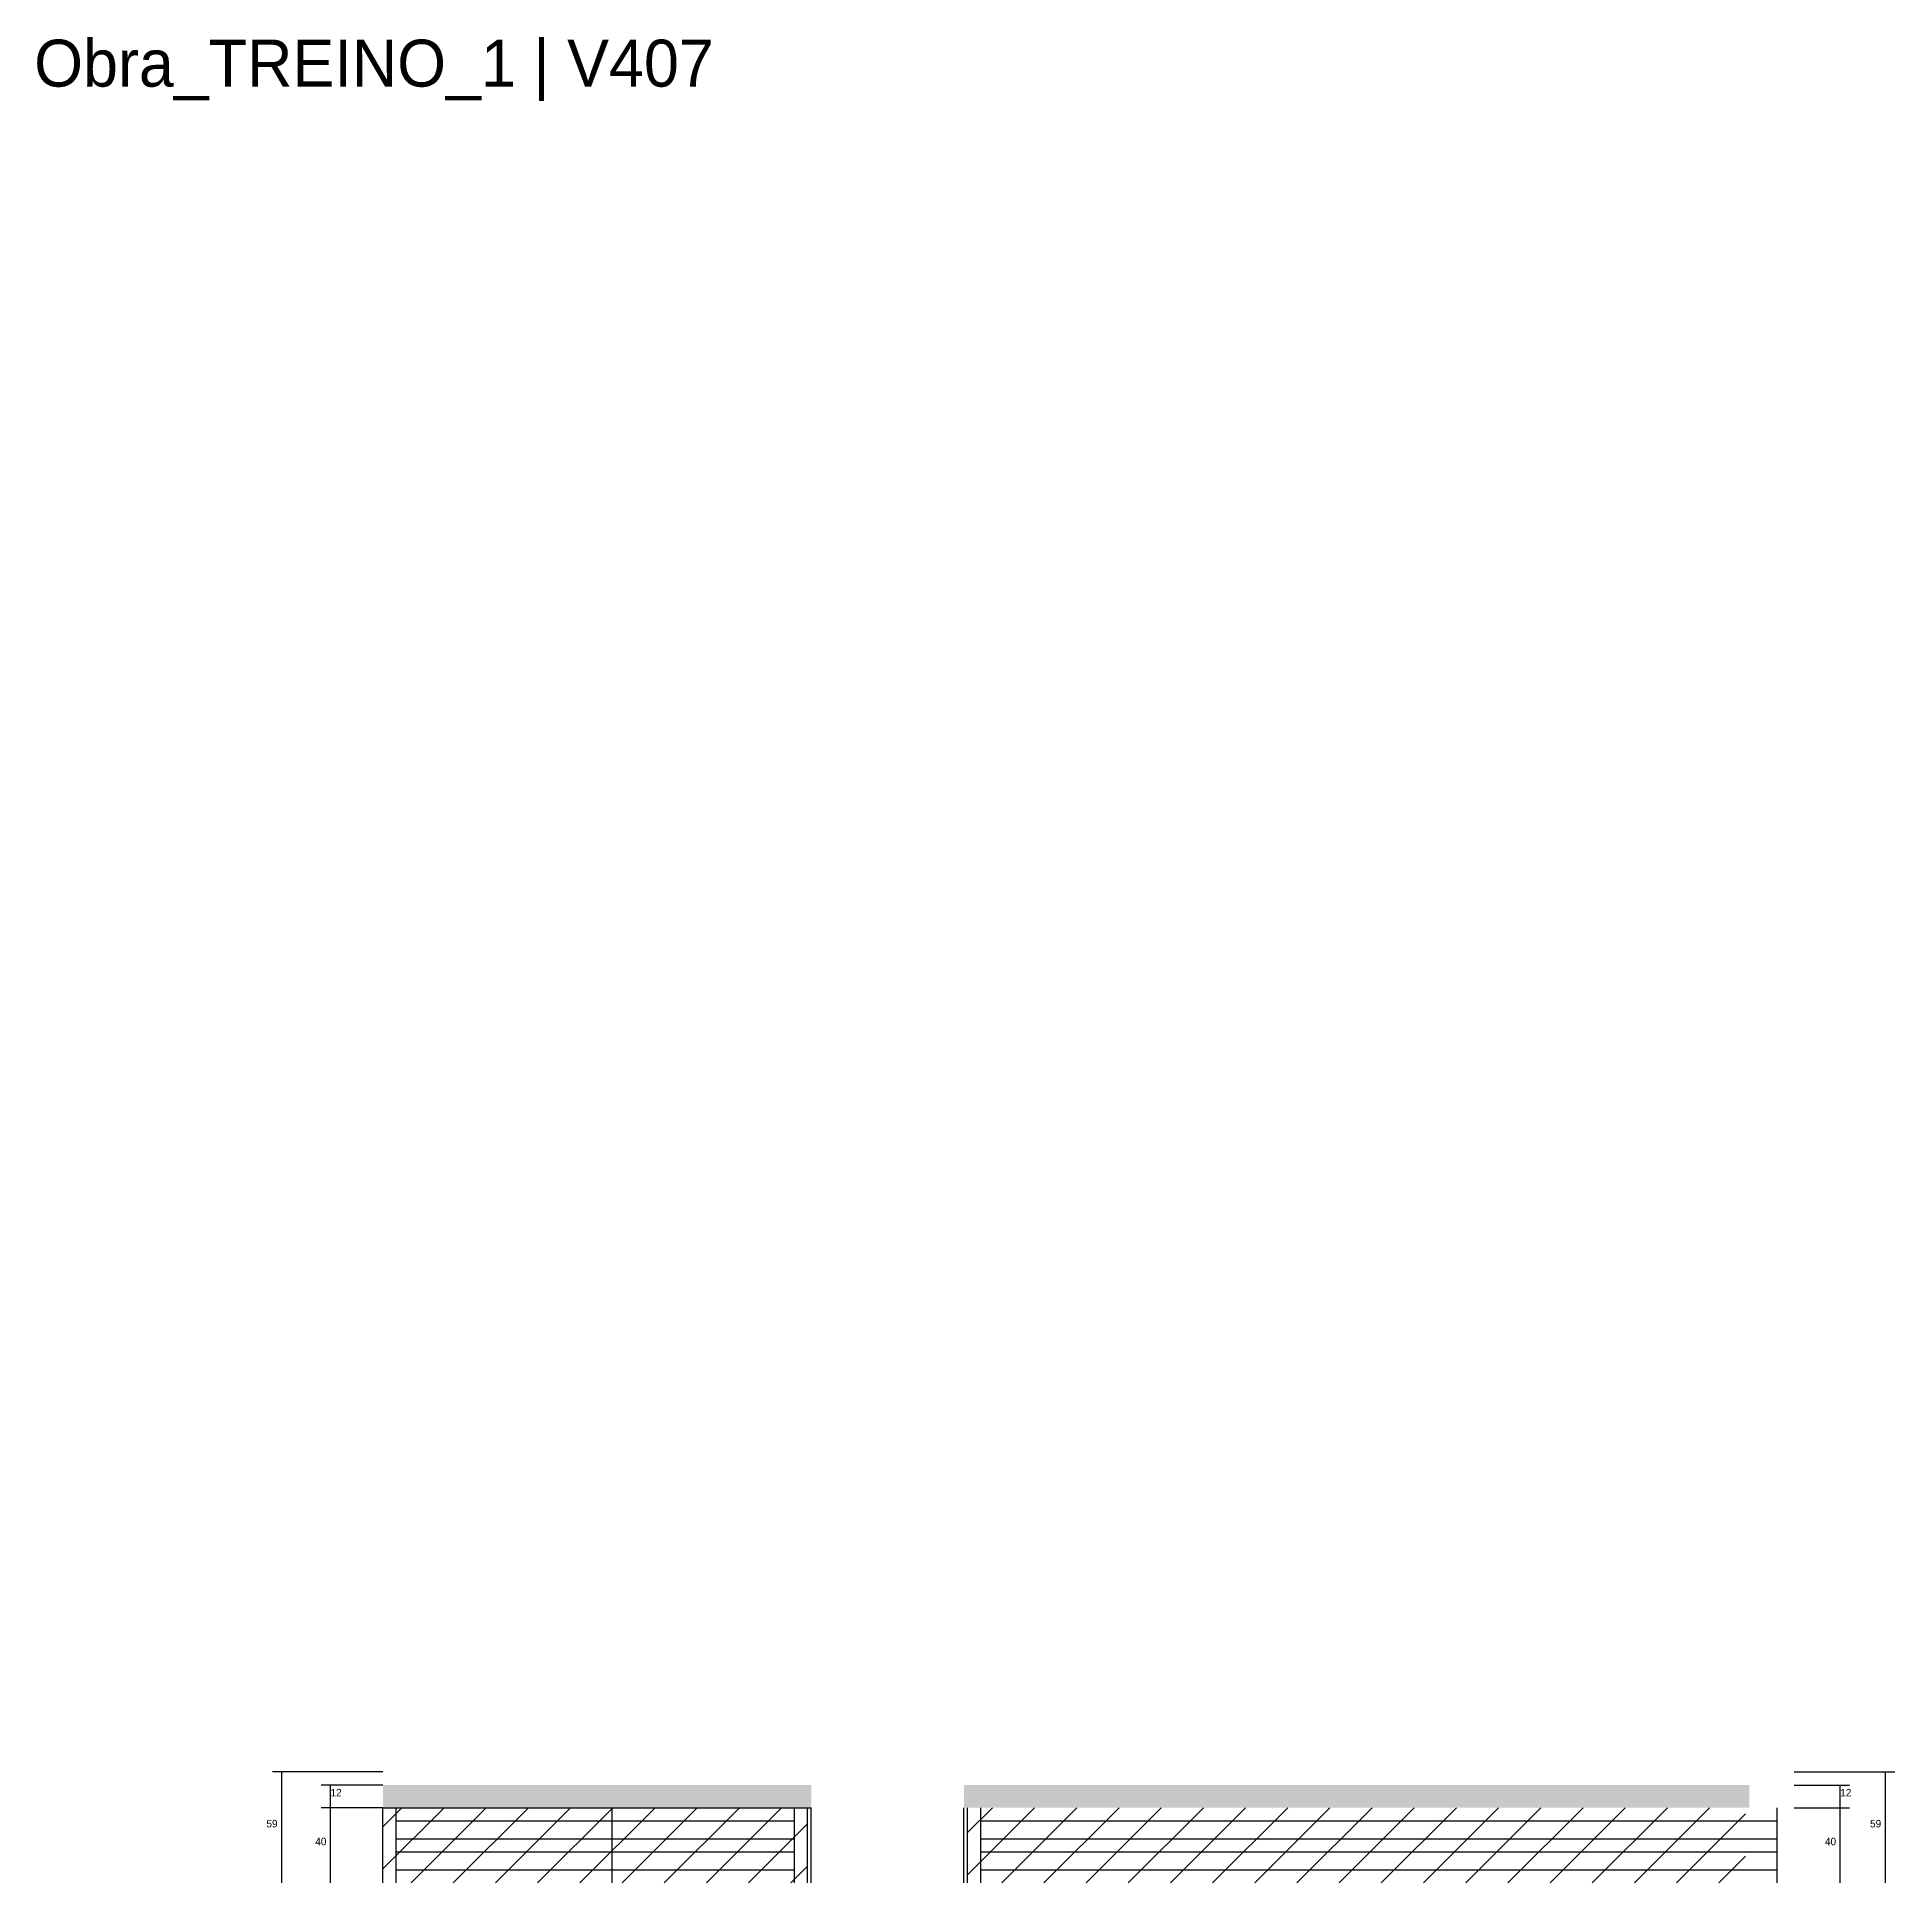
# Model space of a CAD drawing. Header units: metres. Extents: x -2848 to 22762, y -45195 to 1016.
# Drawn here: x 9602 to 10590, y -6566 to -5584 of the extents above; entities that cross this region are included whole.
import ezdxf

# ---------------------------------------------------------------- set-up
doc = ezdxf.new("R2010")
doc.units = ezdxf.units.M
for name, color, linetype in [('COTA', 4, 'Continuous'), ('LABEL_ID', 3, 'Continuous'), ('Painéis', 200, 'Continuous'), ('REAPROVEITAMENTO', 251, 'Continuous'), ('SARR_2.2x7', 40, 'Continuous')]:
    doc.layers.add(name, color=color, linetype=linetype)

msp = doc.modelspace()

# ---------------------------------------------------------------- texts
at = {"layer": 'COTA'}
for s, p in [('12', (9757.7, -6519.9)), ('12', (10561.2, -6519.9)), ('59', (9723.6, -6536.4)), ('59', (10577.1, -6536.4)), ('40', (9749.6, -6545.9)), ('40', (10553.1, -6545.9))]:
    msp.add_text(s, height=4, dxfattribs=at).set_placement(p)
at = {"layer": 'LABEL_ID'}
msp.add_text('Obra_TREINO_1 | V407', height=25, dxfattribs=at).set_placement((9600, -5610))

# ---------------------------------------------------------------- hatches: boundary and pattern name
at = {"layer": 'COTA'}
h = msp.add_hatch(dxfattribs=at)
h.set_pattern_fill('AR-CONC', scale=0.03)
h.paths.add_polyline_path([(10013.6, -6513.9), (9785.6, -6513.9), (9785.6, -6513.9), (9785.6, -6525.9), (9785.6, -6525.9), (10013.6, -6525.9), (10013.6, -6525.9), (10013.6, -6513.9)])
h = msp.add_hatch(dxfattribs=at)
h.set_pattern_fill('AR-CONC', scale=0.03)
h.paths.add_polyline_path([(10094.8, -6513.9), (10512.8, -6513.9), (10512.8, -6513.9), (10512.8, -6525.9), (10512.8, -6525.9), (10094.8, -6525.9), (10094.8, -6525.9), (10094.8, -6513.9)])
at = {"layer": 'REAPROVEITAMENTO'}
h = msp.add_hatch(dxfattribs=at)
h.set_pattern_fill('ANSI31', scale=5)
h.paths.add_polyline_path([(10011.6, -6565.9), (10011.6, -6525.9), (10011.6, -6525.9), (9785.6, -6525.9), (9785.6, -6525.9), (9785.6, -6565.9), (9785.6, -6565.9), (10011.6, -6565.9)])
h = msp.add_hatch(dxfattribs=at)
h.set_pattern_fill('ANSI31', scale=5)
h.paths.add_polyline_path([(10510.8, -6565.9), (10510.8, -6525.9), (10510.8, -6525.9), (10096.8, -6525.9), (10096.8, -6525.9), (10096.8, -6565.9), (10096.8, -6565.9), (10510.8, -6565.9)])

# ---------------------------------------------------------------- linework, layer by layer
at = {"layer": 'COTA'}
for p, q in [((9785.6, -6506.9), (9726.8, -6506.9)), ((9731.8, -6565.9), (9731.8, -6506.9)), ((9785.6, -6513.9), (9752.7, -6513.9)), ((9757.7, -6525.9), (9757.7, -6513.9)), ((10536.7, -6506.9), (10590.3, -6506.9)), ((10536.7, -6513.9), (10566.2, -6513.9)), ((10561.2, -6525.9), (10561.2, -6513.9)), ((10585.3, -6565.9), (10585.3, -6506.9)), ((9785.6, -6525.9), (9752.7, -6525.9)), ((9785.6, -6525.9), (9752.7, -6525.9)), ((9757.7, -6565.9), (9757.7, -6525.9)), ((10536.7, -6525.9), (10566.2, -6525.9)), ((10536.7, -6525.9), (10566.2, -6525.9)), ((10561.2, -6565.9), (10561.2, -6525.9))]:
    msp.add_line(p, q, dxfattribs=at)
at = {"layer": 'Painéis'}
for p, q in [((9785.6, -6525.9), (10013.6, -6525.9)), ((9785.6, -6565.9), (9785.6, -6525.9)), ((9907.6, -6565.9), (9907.6, -6525.9)), ((10011.6, -6565.9), (10011.6, -6525.9)), ((10013.6, -6565.9), (10013.6, -6525.9)), ((10094.8, -6565.9), (10094.8, -6525.9)), ((10096.8, -6565.9), (10096.8, -6525.9))]:
    msp.add_line(p, q, dxfattribs=at)
at = {"layer": 'SARR_2.2x7'}
for p, q in [((9792.6, -6565.9), (9792.6, -6525.9)), ((9792.6, -6532.9), (9907.6, -6532.9)), ((9907.6, -6532.9), (10004.6, -6532.9)), ((10004.6, -6565.9), (10004.6, -6525.9)), ((10103.8, -6565.9), (10103.8, -6525.9)), ((10103.8, -6532.9), (10266.8, -6532.9)), ((10266.8, -6532.9), (10503.8, -6532.9)), ((10290.7, -6532.9), (10527.7, -6532.9)), ((10527.7, -6565.9), (10527.7, -6525.9)), ((9792.6, -6542.4), (9907.6, -6542.4)), ((9907.6, -6542.4), (10004.6, -6542.4)), ((10103.8, -6542.4), (10266.8, -6542.4)), ((10266.8, -6542.4), (10503.8, -6542.4)), ((10290.7, -6542.4), (10527.7, -6542.4)), ((9792.6, -6549.4), (9907.6, -6549.4)), ((9907.6, -6549.4), (10004.6, -6549.4)), ((10103.8, -6549.4), (10266.8, -6549.4)), ((10266.8, -6549.4), (10503.8, -6549.4)), ((10290.7, -6549.4), (10527.7, -6549.4)), ((9792.6, -6558.9), (9907.6, -6558.9)), ((9907.6, -6558.9), (10004.6, -6558.9)), ((10103.8, -6558.9), (10266.8, -6558.9)), ((10266.8, -6558.9), (10503.8, -6558.9)), ((10290.7, -6558.9), (10527.7, -6558.9))]:
    msp.add_line(p, q, dxfattribs=at)

msp.set_redraw_order([(e.dxf.handle, doc.entitydb.next_handle()) for e in msp.query("TEXT MTEXT ATTDEF DIMENSION ARC_DIMENSION")])  # texts and dimensions are drawn at this point

doc.saveas('drawing.dxf')
